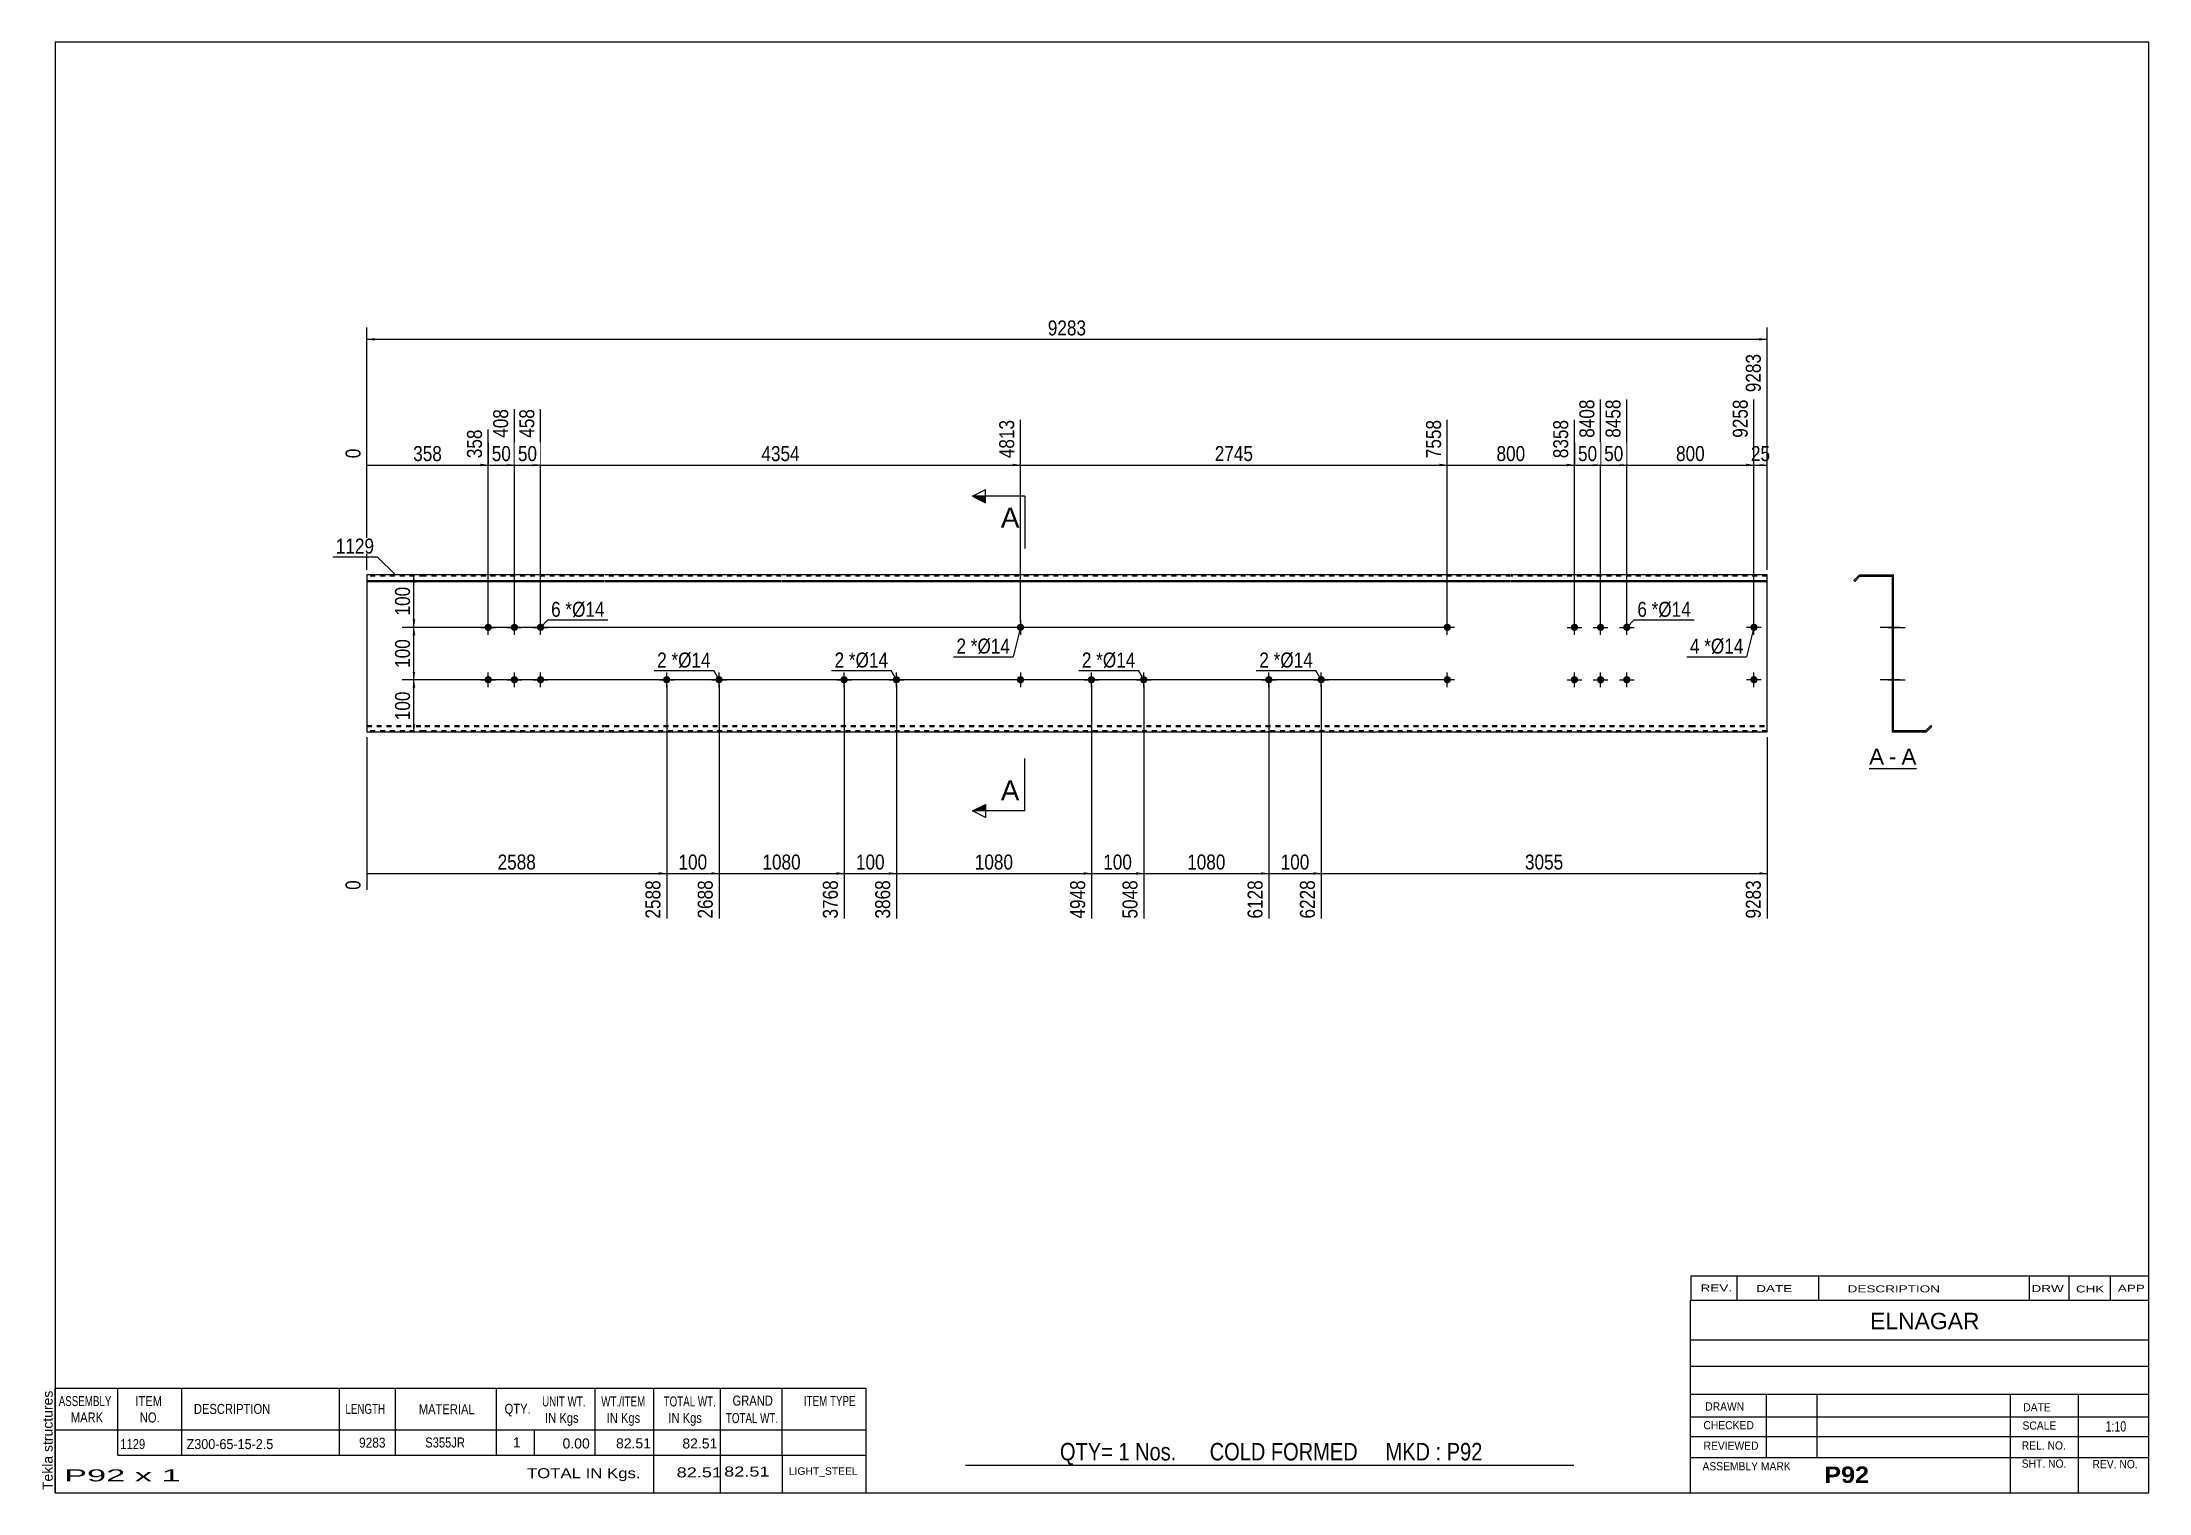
# Model space of a CAD drawing. Header units: millimetres. Extents: x -62 to 340, y -160 to 117.
import ezdxf

# ---------------------------------------------------------------- set-up
doc = ezdxf.new("R2010")
doc.units = ezdxf.units.MM
doc.linetypes.add('DXK_LINE_DOT1', pattern=[1.8814, 0.9407, -0.9407])
doc.styles.add('Arial', font='ARIAL.TTF', dxfattribs={"height": 0.2})
doc.styles.add('Arial Bold', font='ARIALBD.TTF', dxfattribs={"height": 0.2})
doc.styles.add('Arial Narrow', font='ARIALN.TTF', dxfattribs={"height": 0.2})

# ---------------------------------------------------------------- blocks, each defined once
blk = doc.blocks.new('Unknown-629083641-1706')
at = {"color": 5, "linetype": 'Continuous'}
for p, q in [((340.4765, 116.75), (-59.5235, 116.75)), ((-59.5235, 116.75), (-59.5235, -160.25)), ((340.4765, -160.25), (340.4765, 116.75)), ((-59.5235, -160.25), (340.4765, -160.25))]:
    blk.add_line(p, q, dxfattribs=at)
at = {"color": 174, "linetype": 'Continuous', "style": 'Arial'}
blk.add_text('Tekla structures', height=1.910156, rotation=90, dxfattribs=at).set_placement((-60.0235, -159.75))
blk = doc.blocks.new('Unknown-629083641-12 - 1234')
at = {"color": 7, "linetype": 'Continuous'}
blk.add_line((287.03, -21.95), (296.06, -21.95), dxfattribs=at)
at = {"color": 0, "linetype": 'Continuous'}
blk.add_wipeout([(289.87, -21.2), (289.87, -18), (287.03, -18), (287.03, -21.2)], dxfattribs=at)
blk.add_wipeout([(292.25, -21.2), (292.25, -18), (290.83, -18), (290.83, -21.2)], dxfattribs=at)
at = {"color": 96, "linetype": 'Continuous', "style": 'Arial'}
blk.add_text('A', height=3.06, dxfattribs=at).set_placement((287.03, -21.2))
at = {"color": 0, "linetype": 'Continuous'}
blk.add_wipeout([(296.06, -21.2), (296.06, -18), (293.21, -18), (293.21, -21.2)], dxfattribs=at)
at = {"color": 96, "linetype": 'Continuous', "style": 'Arial'}
for s, p in [('-', (290.83, -21.2)), ('A', (293.21, -21.2))]:
    blk.add_text(s, height=3.06, dxfattribs=at).set_placement(p)
blk = doc.blocks.new('Bolt-629083641-1223 - 1203')
at = {"linetype": 'Continuous'}
for points in [[(125.59, 5, -1), (124.19, 5, -1)], [(125.59, -5, -1), (124.19, -5, -1)]]:
    blk.add_hatch(color=3, dxfattribs=at).paths.add_polyline_path(points)
at = {"color": 3, "linetype": 'Continuous'}
for p, q in [((126.29, 5), (123.49, 5)), ((124.89, 6.4), (124.89, 3.6)), ((124.89, -3.6), (124.89, -6.4)), ((126.29, -5), (123.49, -5))]:
    blk.add_line(p, q, dxfattribs=at)
blk = doc.blocks.new('Part-629083641-1218 - 1203')
at = {"color": 2, "linetype": 'Continuous'}
for p, q in [((0, 15), (0, -15)), ((11, 15), (0, 15)), ((0, 13.94), (11, 13.94)), ((0, 13.76), (11, 13.76)), ((45.29, 15), (11.1, 15)), ((11.1, 13.94), (45.29, 13.94)), ((11.1, 13.76), (45.29, 13.76)), ((79.19, 15), (45.39, 15)), ((45.39, 13.94), (79.19, 13.94)), ((45.39, 13.76), (79.19, 13.76)), ((113.09, 15), (79.29, 15)), ((79.29, 13.94), (113.09, 13.94)), ((79.29, 13.76), (113.09, 13.76)), ((160.34, 15), (113.19, 15)), ((113.19, 13.94), (160.34, 13.94)), ((113.19, 13.76), (160.34, 13.76)), ((194.24, 15), (160.44, 15)), ((160.44, 13.94), (194.24, 13.94)), ((160.44, 13.76), (194.24, 13.76)), ((218.54, 15), (194.34, 15)), ((194.34, 13.94), (218.54, 13.94)), ((194.34, 13.76), (218.54, 13.76)), ((252.83, 15), (218.64, 15)), ((218.64, 13.94), (252.83, 13.94)), ((218.64, 13.76), (252.83, 13.76)), ((267.53, 15), (252.93, 15)), ((252.93, 13.94), (267.53, 13.94)), ((252.93, 13.76), (267.53, 13.76)), ((267.53, 13.94), (267.53, 15)), ((267.53, -15), (267.53, 13.94)), ((11, -15), (0, -15)), ((45.29, -15), (11.1, -15)), ((79.19, -15), (45.39, -15)), ((113.09, -15), (79.29, -15)), ((160.34, -15), (113.19, -15)), ((194.24, -15), (160.44, -15)), ((218.54, -15), (194.34, -15)), ((252.83, -15), (218.64, -15)), ((267.53, -15), (252.93, -15))]:
    blk.add_line(p, q, dxfattribs=at)
at = {"color": 7, "linetype": 'DXK_LINE_DOT1'}
for p, q in [((11, 14.75), (0, 14.75)), ((45.29, 14.75), (11.1, 14.75)), ((79.19, 14.75), (45.39, 14.75)), ((113.09, 14.75), (79.29, 14.75)), ((160.34, 14.75), (113.19, 14.75)), ((194.24, 14.75), (160.44, 14.75)), ((218.54, 14.75), (194.34, 14.75)), ((252.83, 14.75), (218.64, 14.75)), ((267.53, 14.75), (252.93, 14.75)), ((0, -13.76), (11, -13.76)), ((0, -13.94), (11, -13.94)), ((11, -14.75), (0, -14.75)), ((11.1, -13.76), (45.29, -13.76)), ((11.1, -13.94), (45.29, -13.94)), ((45.29, -14.75), (11.1, -14.75)), ((45.39, -13.76), (79.19, -13.76)), ((45.39, -13.94), (79.19, -13.94)), ((79.19, -14.75), (45.39, -14.75)), ((79.29, -13.76), (113.09, -13.76)), ((79.29, -13.94), (113.09, -13.94)), ((113.09, -14.75), (79.29, -14.75)), ((113.19, -13.76), (160.34, -13.76)), ((113.19, -13.94), (160.34, -13.94)), ((160.34, -14.75), (113.19, -14.75)), ((160.44, -13.76), (194.24, -13.76)), ((160.44, -13.94), (194.24, -13.94)), ((194.24, -14.75), (160.44, -14.75)), ((194.34, -13.76), (218.54, -13.76)), ((194.34, -13.94), (218.54, -13.94)), ((218.54, -14.75), (194.34, -14.75)), ((218.64, -13.76), (252.83, -13.76)), ((218.64, -13.94), (252.83, -13.94)), ((252.83, -14.75), (218.64, -14.75)), ((252.93, -13.76), (267.53, -13.76)), ((252.93, -13.94), (267.53, -13.94)), ((267.53, -14.75), (252.93, -14.75))]:
    blk.add_line(p, q, dxfattribs=at)
blk = doc.blocks.new('Bolt-629083641-1219 - 1203')
at = {"linetype": 'Continuous'}
for points in [[(22.5, 5, -1), (23.9, 5, -1)], [(27.5, 5, -1), (28.9, 5, -1)], [(32.5, 5, -1), (33.9, 5, -1)], [(22.5, -5, -1), (23.9, -5, -1)], [(27.5, -5, -1), (28.9, -5, -1)], [(32.5, -5, -1), (33.9, -5, -1)]]:
    blk.add_hatch(color=3, dxfattribs=at).paths.add_polyline_path(points)
at = {"color": 3, "linetype": 'Continuous'}
for p, q in [((21.8, 5), (24.6, 5)), ((23.2, 3.6), (23.2, 6.4)), ((26.8, 5), (29.6, 5)), ((28.2, 3.6), (28.2, 6.4)), ((31.8, 5), (34.6, 5)), ((33.2, 3.6), (33.2, 6.4)), ((23.2, -6.4), (23.2, -3.6)), ((28.2, -6.4), (28.2, -3.6)), ((33.2, -6.4), (33.2, -3.6)), ((21.8, -5), (24.6, -5)), ((26.8, -5), (29.6, -5)), ((31.8, -5), (34.6, -5))]:
    blk.add_line(p, q, dxfattribs=at)
blk = doc.blocks.new('Bolt-629083641-1220 - 1203')
at = {"linetype": 'Continuous'}
for points in [[(205.74, -5, -1), (207.14, -5, -1)], [(264.33, -5, -1), (265.73, -5, -1)]]:
    blk.add_hatch(color=3, dxfattribs=at).paths.add_polyline_path(points)
at = {"color": 3, "linetype": 'Continuous'}
for p, q in [((206.44, -6.4), (206.44, -3.6)), ((265.03, -6.4), (265.03, -3.6)), ((207.84, -5), (205.04, -5)), ((266.43, -5), (263.63, -5))]:
    blk.add_line(p, q, dxfattribs=at)
blk = doc.blocks.new('Bolt-629083641-1221 - 1203')
at = {"linetype": 'Continuous'}
for points in [[(205.74, 5, -1), (207.14, 5, -1)], [(264.33, 5, -1), (265.73, 5, -1)]]:
    blk.add_hatch(color=3, dxfattribs=at).paths.add_polyline_path(points)
at = {"color": 3, "linetype": 'Continuous'}
for p, q in [((207.84, 5), (205.04, 5)), ((206.44, 3.6), (206.44, 6.4)), ((266.43, 5), (263.63, 5)), ((265.03, 3.6), (265.03, 6.4))]:
    blk.add_line(p, q, dxfattribs=at)
blk = doc.blocks.new('Bolt-629083641-1222 - 1203')
at = {"linetype": 'Continuous'}
for points in [[(230.03, 5, -1), (231.43, 5, -1)], [(235.03, 5, -1), (236.43, 5, -1)], [(240.03, 5, -1), (241.43, 5, -1)], [(230.03, -5, -1), (231.43, -5, -1)], [(235.03, -5, -1), (236.43, -5, -1)], [(240.03, -5, -1), (241.43, -5, -1)]]:
    blk.add_hatch(color=3, dxfattribs=at).paths.add_polyline_path(points)
at = {"color": 3, "linetype": 'Continuous'}
for p, q in [((229.33, 5), (232.13, 5)), ((230.73, 3.6), (230.73, 6.4)), ((234.33, 5), (237.13, 5)), ((235.73, 3.6), (235.73, 6.4)), ((239.33, 5), (242.13, 5)), ((240.73, 3.6), (240.73, 6.4)), ((230.73, -6.4), (230.73, -3.6)), ((235.73, -6.4), (235.73, -3.6)), ((240.73, -6.4), (240.73, -3.6)), ((229.33, -5), (232.13, -5)), ((234.33, -5), (237.13, -5)), ((239.33, -5), (242.13, -5))]:
    blk.add_line(p, q, dxfattribs=at)
blk = doc.blocks.new('Bolt-629083641-1224 - 1203')
at = {"linetype": 'Continuous'}
for points in [[(57.29, -4.3, -1), (57.29, -5.7, -1)], [(67.29, -4.3, -1), (67.29, -5.7, -1)]]:
    blk.add_hatch(color=3, dxfattribs=at).paths.add_polyline_path(points)
at = {"color": 3, "linetype": 'Continuous'}
for p, q in [((57.29, -6.4), (57.29, -3.6)), ((67.29, -6.4), (67.29, -3.6)), ((55.89, -5), (58.69, -5)), ((65.89, -5), (68.69, -5))]:
    blk.add_line(p, q, dxfattribs=at)
blk = doc.blocks.new('Bolt-629083641-1225 - 1203')
at = {"linetype": 'Continuous'}
for points in [[(91.19, -4.3, -1), (91.19, -5.7, -1)], [(101.19, -4.3, -1), (101.19, -5.7, -1)]]:
    blk.add_hatch(color=3, dxfattribs=at).paths.add_polyline_path(points)
at = {"color": 3, "linetype": 'Continuous'}
for p, q in [((91.19, -6.4), (91.19, -3.6)), ((101.19, -6.4), (101.19, -3.6)), ((89.79, -5), (92.59, -5)), ((99.79, -5), (102.59, -5))]:
    blk.add_line(p, q, dxfattribs=at)
blk = doc.blocks.new('Bolt-629083641-1226 - 1203')
at = {"linetype": 'Continuous'}
for points in [[(138.44, -4.3, -1), (138.44, -5.7, -1)], [(148.44, -4.3, -1), (148.44, -5.7, -1)]]:
    blk.add_hatch(color=3, dxfattribs=at).paths.add_polyline_path(points)
at = {"color": 3, "linetype": 'Continuous'}
for p, q in [((138.44, -6.4), (138.44, -3.6)), ((148.44, -6.4), (148.44, -3.6)), ((137.04, -5), (139.84, -5)), ((147.04, -5), (149.84, -5))]:
    blk.add_line(p, q, dxfattribs=at)
blk = doc.blocks.new('Bolt-629083641-1227 - 1203')
at = {"linetype": 'Continuous'}
for points in [[(172.34, -4.3, -1), (172.34, -5.7, -1)], [(182.34, -4.3, -1), (182.34, -5.7, -1)]]:
    blk.add_hatch(color=3, dxfattribs=at).paths.add_polyline_path(points)
at = {"color": 3, "linetype": 'Continuous'}
for p, q in [((172.34, -6.4), (172.34, -3.6)), ((182.34, -6.4), (182.34, -3.6)), ((170.94, -5), (173.74, -5)), ((180.94, -5), (183.74, -5))]:
    blk.add_line(p, q, dxfattribs=at)
blk = doc.blocks.new('Bolt-629083641-1240 - 1234')
at = {"linetype": 'Continuous'}
for points in [[(291.42, 5.7), (291.42, 4.3), (291.67, 4.3), (291.67, 5.7)], [(291.42, 5.7), (291.42, 4.3), (291.67, 4.3), (291.67, 5.7)], [(291.42, 5.7), (291.42, 4.3), (291.67, 4.3), (291.67, 5.7)], [(291.42, -4.3), (291.42, -5.7), (291.67, -5.7), (291.67, -4.3)], [(291.42, -4.3), (291.42, -5.7), (291.67, -5.7), (291.67, -4.3)], [(291.42, -4.3), (291.42, -5.7), (291.67, -5.7), (291.67, -4.3)]]:
    blk.add_hatch(color=3, dxfattribs=at).paths.add_polyline_path(points)
at = {"color": 3, "linetype": 'Continuous'}
for p, q in [((292.97, 5), (289.17, 5)), ((292.97, 5), (289.17, 5)), ((292.97, 5), (289.17, 5)), ((291.67, 5.7), (291.42, 5.7)), ((291.67, 5.7), (291.42, 5.7)), ((291.67, 5.7), (291.42, 5.7)), ((291.67, 4.3), (291.42, 4.3)), ((291.67, 4.3), (291.42, 4.3)), ((291.67, 4.3), (291.42, 4.3)), ((292.97, -5), (289.17, -5)), ((292.97, -5), (289.17, -5)), ((292.97, -5), (289.17, -5)), ((291.67, -4.3), (291.42, -4.3)), ((291.67, -4.3), (291.42, -4.3)), ((291.67, -4.3), (291.42, -4.3)), ((291.67, -5.7), (291.42, -5.7)), ((291.67, -5.7), (291.42, -5.7)), ((291.67, -5.7), (291.42, -5.7))]:
    blk.add_line(p, q, dxfattribs=at)
blk = doc.blocks.new('Part-629083641-1236 - 1234')
at = {"color": 2, "linetype": 'Continuous'}
for p, q in [((285.17, 15), (284.11, 13.94)), ((284.11, 13.94), (284.28, 13.76)), ((284.28, 13.76), (285.27, 14.75)), ((285.17, 15), (291.67, 15)), ((285.27, 14.75), (291.42, 14.75)), ((291.42, 14.75), (291.42, -15)), ((291.67, -14.75), (291.67, 15)), ((297.92, -15), (291.42, -15)), ((297.81, -14.75), (291.67, -14.75)), ((298.8, -13.76), (297.81, -14.75)), ((297.92, -15), (298.98, -13.94)), ((298.98, -13.94), (298.8, -13.76))]:
    blk.add_line(p, q, dxfattribs=at)
blk = doc.blocks.new('Bolt-629083641-1237 - 1234')
at = {"linetype": 'Continuous'}
for points in [[(291.42, 5.7), (291.42, 4.3), (291.67, 4.3), (291.67, 5.7)], [(291.42, 5.7), (291.42, 4.3), (291.67, 4.3), (291.67, 5.7)], [(291.42, 5.7), (291.42, 4.3), (291.67, 4.3), (291.67, 5.7)], [(291.42, -4.3), (291.42, -5.7), (291.67, -5.7), (291.67, -4.3)], [(291.42, -4.3), (291.42, -5.7), (291.67, -5.7), (291.67, -4.3)], [(291.42, -4.3), (291.42, -5.7), (291.67, -5.7), (291.67, -4.3)]]:
    blk.add_hatch(color=3, dxfattribs=at).paths.add_polyline_path(points)
at = {"color": 3, "linetype": 'Continuous'}
for p, q in [((292.97, 5), (289.17, 5)), ((292.97, 5), (289.17, 5)), ((292.97, 5), (289.17, 5)), ((291.67, 5.7), (291.42, 5.7)), ((291.67, 5.7), (291.42, 5.7)), ((291.67, 5.7), (291.42, 5.7)), ((291.67, 4.3), (291.42, 4.3)), ((291.67, 4.3), (291.42, 4.3)), ((291.67, 4.3), (291.42, 4.3)), ((292.97, -5), (289.17, -5)), ((292.97, -5), (289.17, -5)), ((292.97, -5), (289.17, -5)), ((291.67, -4.3), (291.42, -4.3)), ((291.67, -4.3), (291.42, -4.3)), ((291.67, -4.3), (291.42, -4.3)), ((291.67, -5.7), (291.42, -5.7)), ((291.67, -5.7), (291.42, -5.7)), ((291.67, -5.7), (291.42, -5.7))]:
    blk.add_line(p, q, dxfattribs=at)
blk = doc.blocks.new('Bolt-629083641-1238 - 1234')
at = {"linetype": 'Continuous'}
blk.add_hatch(color=3, dxfattribs=at).paths.add_polyline_path([(291.42, -4.3), (291.42, -5.7), (291.67, -5.7), (291.67, -4.3)])
blk.add_hatch(color=3, dxfattribs=at).paths.add_polyline_path([(291.42, -4.3), (291.42, -5.7), (291.67, -5.7), (291.67, -4.3)])
at = {"color": 3, "linetype": 'Continuous'}
for p, q in [((290.62, -5), (293.92, -5)), ((290.62, -5), (293.92, -5)), ((291.42, -4.3), (291.67, -4.3)), ((291.42, -4.3), (291.67, -4.3)), ((291.42, -5.7), (291.67, -5.7)), ((291.42, -5.7), (291.67, -5.7))]:
    blk.add_line(p, q, dxfattribs=at)
blk = doc.blocks.new('Bolt-629083641-1239 - 1234')
at = {"linetype": 'Continuous'}
blk.add_hatch(color=3, dxfattribs=at).paths.add_polyline_path([(291.42, 5.7), (291.42, 4.3), (291.67, 4.3), (291.67, 5.7)])
blk.add_hatch(color=3, dxfattribs=at).paths.add_polyline_path([(291.42, 5.7), (291.42, 4.3), (291.67, 4.3), (291.67, 5.7)])
at = {"color": 3, "linetype": 'Continuous'}
for p, q in [((290.62, 5), (293.92, 5)), ((290.62, 5), (293.92, 5)), ((291.42, 5.7), (291.67, 5.7)), ((291.42, 5.7), (291.67, 5.7)), ((291.42, 4.3), (291.67, 4.3)), ((291.42, 4.3), (291.67, 4.3))]:
    blk.add_line(p, q, dxfattribs=at)
blk = doc.blocks.new('Bolt-629083641-1241 - 1234')
at = {"linetype": 'Continuous'}
for points in [[(291.67, 4.3), (291.67, 5.7), (291.42, 5.7), (291.42, 4.3)], [(291.67, -5.7), (291.67, -4.3), (291.42, -4.3), (291.42, -5.7)]]:
    blk.add_hatch(color=3, dxfattribs=at).paths.add_polyline_path(points)
at = {"color": 3, "linetype": 'Continuous'}
for p, q in [((291.67, 5), (289.42, 5)), ((291.67, 5.7), (291.42, 5.7)), ((291.67, 4.3), (291.42, 4.3)), ((291.67, -5), (289.42, -5)), ((291.67, -4.3), (291.42, -4.3)), ((291.67, -5.7), (291.42, -5.7))]:
    blk.add_line(p, q, dxfattribs=at)
blk = doc.blocks.new('Bolt-629083641-1242 - 1234')
at = {"linetype": 'Continuous'}
blk.add_hatch(color=3, dxfattribs=at).paths.add_polyline_path([(291.67, -5.7), (291.67, -4.3), (291.42, -4.3), (291.42, -5.7)])
blk.add_hatch(color=3, dxfattribs=at).paths.add_polyline_path([(291.67, -5.7), (291.67, -4.3), (291.42, -4.3), (291.42, -5.7)])
at = {"color": 3, "linetype": 'Continuous'}
for p, q in [((290.67, -5), (293.42, -5)), ((290.67, -5), (293.42, -5)), ((291.42, -4.3), (291.67, -4.3)), ((291.42, -4.3), (291.67, -4.3)), ((291.42, -5.7), (291.67, -5.7)), ((291.42, -5.7), (291.67, -5.7))]:
    blk.add_line(p, q, dxfattribs=at)
blk = doc.blocks.new('Bolt-629083641-1243 - 1234')
at = {"linetype": 'Continuous'}
blk.add_hatch(color=3, dxfattribs=at).paths.add_polyline_path([(291.67, -5.7), (291.67, -4.3), (291.42, -4.3), (291.42, -5.7)])
blk.add_hatch(color=3, dxfattribs=at).paths.add_polyline_path([(291.67, -5.7), (291.67, -4.3), (291.42, -4.3), (291.42, -5.7)])
at = {"color": 3, "linetype": 'Continuous'}
for p, q in [((290.67, -5), (293.42, -5)), ((290.67, -5), (293.42, -5)), ((291.42, -4.3), (291.67, -4.3)), ((291.42, -4.3), (291.67, -4.3)), ((291.42, -5.7), (291.67, -5.7)), ((291.42, -5.7), (291.67, -5.7))]:
    blk.add_line(p, q, dxfattribs=at)
blk = doc.blocks.new('Bolt-629083641-1244 - 1234')
at = {"linetype": 'Continuous'}
blk.add_hatch(color=3, dxfattribs=at).paths.add_polyline_path([(291.67, -5.7), (291.67, -4.3), (291.42, -4.3), (291.42, -5.7)])
blk.add_hatch(color=3, dxfattribs=at).paths.add_polyline_path([(291.67, -5.7), (291.67, -4.3), (291.42, -4.3), (291.42, -5.7)])
at = {"color": 3, "linetype": 'Continuous'}
for p, q in [((290.67, -5), (293.42, -5)), ((290.67, -5), (293.42, -5)), ((291.42, -4.3), (291.67, -4.3)), ((291.42, -4.3), (291.67, -4.3)), ((291.42, -5.7), (291.67, -5.7)), ((291.42, -5.7), (291.67, -5.7))]:
    blk.add_line(p, q, dxfattribs=at)
blk = doc.blocks.new('Bolt-629083641-1245 - 1234')
at = {"linetype": 'Continuous'}
blk.add_hatch(color=3, dxfattribs=at).paths.add_polyline_path([(291.67, -5.7), (291.67, -4.3), (291.42, -4.3), (291.42, -5.7)])
blk.add_hatch(color=3, dxfattribs=at).paths.add_polyline_path([(291.67, -5.7), (291.67, -4.3), (291.42, -4.3), (291.42, -5.7)])
at = {"color": 3, "linetype": 'Continuous'}
for p, q in [((290.67, -5), (293.42, -5)), ((290.67, -5), (293.42, -5)), ((291.42, -4.3), (291.67, -4.3)), ((291.42, -4.3), (291.67, -4.3)), ((291.42, -5.7), (291.67, -5.7)), ((291.42, -5.7), (291.67, -5.7))]:
    blk.add_line(p, q, dxfattribs=at)
blk = doc.blocks.new('StraightDimension-629083641-1342 - 1203')
at = {"linetype": 'Continuous'}
for points in [[(8.75, 13.5), (9, 15), (9.25, 13.5)], [(9.25, 6.5), (9, 5), (8.75, 6.5)]]:
    blk.add_hatch(color=7, dxfattribs=at).paths.add_polyline_path(points)
at = {"color": 7, "linetype": 'Continuous'}
for p, q in [((22.2, 15), (6.75, 15)), ((9, 5), (9, 15)), ((205.44, 5), (6.75, 5))]:
    blk.add_line(p, q, dxfattribs=at)
at = {"color": 0}
blk.add_wipeout([(8.85, 13.34), (4.65, 13.34), (4.65, 6.66), (8.85, 6.66)], dxfattribs=at)
at = {"color": 3, "style": 'Arial Narrow'}
blk.add_text('100', height=2.863, rotation=90.0002, dxfattribs=at).set_placement((8.25, 7.26))
blk = doc.blocks.new('StraightDimension-629083641-1344 - 1203')
at = {"linetype": 'Continuous'}
for points in [[(8.75, -6.5), (9, -5), (9.25, -6.5)], [(9.25, -13.5), (9, -15), (8.75, -13.5)]]:
    blk.add_hatch(color=7, dxfattribs=at).paths.add_polyline_path(points)
at = {"color": 7, "linetype": 'Continuous'}
for p, q in [((205.44, -5), (6.75, -5)), ((9, -15), (9, -5)), ((22.2, -15), (6.75, -15))]:
    blk.add_line(p, q, dxfattribs=at)
at = {"color": 0}
blk.add_wipeout([(8.85, -6.66), (4.65, -6.66), (4.65, -13.34), (8.85, -13.34)], dxfattribs=at)
at = {"color": 3, "style": 'Arial Narrow'}
blk.add_text('100', height=2.863, rotation=90.0002, dxfattribs=at).set_placement((8.25, -12.74))
blk = doc.blocks.new('StraightDimension-629083641-1309 - 1203')
at = {"linetype": 'Continuous'}
blk.add_hatch(color=7, dxfattribs=at).paths.add_polyline_path([(146.94, -41.75), (148.44, -42), (146.94, -42.25)])
at = {"color": 7, "linetype": 'Continuous'}
for p, q in [((138.44, -6), (138.44, -50.61)), ((148.44, -6), (148.44, -50.61)), ((138.44, -42), (148.44, -42))]:
    blk.add_line(p, q, dxfattribs=at)
at = {"color": 0}
blk.add_wipeout([(146.79, -41.85), (146.79, -37.65), (140.1, -37.65), (140.1, -41.85)], dxfattribs=at)
at = {"color": 0, "linetype": 'Continuous'}
blk.add_wipeout([(147.84, -42.7), (143.64, -42.7), (143.64, -51.21), (147.84, -51.21)], dxfattribs=at)
at = {"color": 3, "style": 'Arial Narrow'}
blk.add_text('100', height=2.863, dxfattribs=at).set_placement((140.7, -41.25))
at = {"color": 3, "linetype": 'Continuous', "style": 'Arial Narrow'}
blk.add_text('5048', height=2.863, rotation=90.0002, dxfattribs=at).set_placement((147.24, -50.61))
blk = doc.blocks.new('StraightDimension-629083641-1269 - 1203')
at = {"linetype": 'Continuous'}
blk.add_hatch(color=7, dxfattribs=at).paths.add_polyline_path([(26.7, 36.25), (28.2, 36), (26.7, 35.75)])
at = {"color": 7, "linetype": 'Continuous'}
for p, q in [((28.2, 6), (28.2, 46.68)), ((23.2, 6), (23.2, 42.78)), ((23.2, 36), (28.2, 36))]:
    blk.add_line(p, q, dxfattribs=at)
at = {"color": 0}
blk.add_wipeout([(28.13, 36.15), (28.13, 40.35), (23.27, 40.35), (23.27, 36.15)], dxfattribs=at)
at = {"color": 0, "linetype": 'Continuous'}
blk.add_wipeout([(27.6, 47.28), (23.4, 47.28), (23.4, 40.6), (27.6, 40.6)], dxfattribs=at)
at = {"color": 3, "linetype": 'Continuous', "style": 'Arial Narrow'}
blk.add_text('408', height=2.863, rotation=90.0002, dxfattribs=at).set_placement((27, 41.2))
at = {"color": 3, "style": 'Arial Narrow'}
blk.add_text('50', height=2.863, dxfattribs=at).set_placement((23.87, 36.75))
blk = doc.blocks.new('StraightDimension-629083641-1261 - 1203')
at = {"linetype": 'Continuous'}
blk.add_hatch(color=7, dxfattribs=at).paths.add_polyline_path([(266.03, 36.25), (267.53, 36), (266.03, 35.75)])
at = {"color": 7, "linetype": 'Continuous'}
for p, q in [((267.53, 16), (267.53, 57.21)), ((265.03, 6), (265.03, 48.51)), ((265.03, 36), (267.53, 36))]:
    blk.add_line(p, q, dxfattribs=at)
at = {"color": 0, "linetype": 'Continuous'}
blk.add_wipeout([(266.93, 57.81), (262.73, 57.81), (262.73, 49.3), (266.93, 49.3)], dxfattribs=at)
at = {"color": 0}
blk.add_wipeout([(268.71, 36.15), (268.71, 40.35), (263.85, 40.35), (263.85, 36.15)], dxfattribs=at)
at = {"color": 3, "linetype": 'Continuous', "style": 'Arial Narrow'}
blk.add_text('9283', height=2.863, rotation=90.0002, dxfattribs=at).set_placement((266.33, 49.9))
at = {"color": 3, "style": 'Arial Narrow'}
blk.add_text('25', height=2.863, dxfattribs=at).set_placement((264.45, 36.75))
blk = doc.blocks.new('StraightDimension-629083641-1262 - 1203')
at = {"linetype": 'Continuous'}
blk.add_hatch(color=7, dxfattribs=at).paths.add_polyline_path([(263.53, 36.25), (265.03, 36), (263.53, 35.75)])
at = {"color": 7, "linetype": 'Continuous'}
for p, q in [((240.73, 6), (240.73, 48.51)), ((265.03, 6), (265.03, 48.51)), ((240.73, 36), (265.03, 36))]:
    blk.add_line(p, q, dxfattribs=at)
at = {"color": 0, "linetype": 'Continuous'}
blk.add_wipeout([(264.43, 49.11), (260.23, 49.11), (260.23, 40.6), (264.43, 40.6)], dxfattribs=at)
at = {"color": 0}
blk.add_wipeout([(256.22, 36.15), (256.22, 40.35), (249.54, 40.35), (249.54, 36.15)], dxfattribs=at)
at = {"color": 3, "linetype": 'Continuous', "style": 'Arial Narrow'}
blk.add_text('9258', height=2.863, rotation=90.0002, dxfattribs=at).set_placement((263.83, 41.2))
at = {"color": 3, "style": 'Arial Narrow'}
blk.add_text('800', height=2.863, dxfattribs=at).set_placement((250.14, 36.75))
blk = doc.blocks.new('StraightDimension-629083641-1312 - 1203')
at = {"linetype": 'Continuous'}
blk.add_hatch(color=7, dxfattribs=at).paths.add_polyline_path([(89.69, -41.75), (91.19, -42), (89.69, -42.25)])
at = {"color": 7, "linetype": 'Continuous'}
for p, q in [((67.29, -6), (67.29, -50.61)), ((91.19, -6), (91.19, -50.61)), ((67.29, -42), (91.19, -42))]:
    blk.add_line(p, q, dxfattribs=at)
at = {"color": 0}
blk.add_wipeout([(83.5, -41.85), (83.5, -37.65), (74.99, -37.65), (74.99, -41.85)], dxfattribs=at)
at = {"color": 0, "linetype": 'Continuous'}
blk.add_wipeout([(90.59, -42.7), (86.39, -42.7), (86.39, -51.21), (90.59, -51.21)], dxfattribs=at)
at = {"color": 3, "style": 'Arial Narrow'}
blk.add_text('1080', height=2.863, dxfattribs=at).set_placement((75.59, -41.25))
at = {"color": 3, "linetype": 'Continuous', "style": 'Arial Narrow'}
blk.add_text('3768', height=2.863, rotation=90.0002, dxfattribs=at).set_placement((89.99, -50.61))
blk = doc.blocks.new('StraightDimension-629083641-1263 - 1203')
at = {"linetype": 'Continuous'}
blk.add_hatch(color=7, dxfattribs=at).paths.add_polyline_path([(239.23, 36.25), (240.73, 36), (239.23, 35.75)])
at = {"color": 7, "linetype": 'Continuous'}
for p, q in [((235.73, 6), (235.73, 48.51)), ((240.73, 6), (240.73, 48.51)), ((235.73, 36), (240.73, 36))]:
    blk.add_line(p, q, dxfattribs=at)
at = {"color": 0}
blk.add_wipeout([(240.66, 36.15), (240.66, 40.35), (235.81, 40.35), (235.81, 36.15)], dxfattribs=at)
at = {"color": 0, "linetype": 'Continuous'}
blk.add_wipeout([(240.13, 49.11), (235.93, 49.11), (235.93, 40.6), (240.13, 40.6)], dxfattribs=at)
at = {"color": 3, "linetype": 'Continuous', "style": 'Arial Narrow'}
blk.add_text('8458', height=2.863, rotation=90.0002, dxfattribs=at).set_placement((239.53, 41.2))
at = {"color": 3, "style": 'Arial Narrow'}
blk.add_text('50', height=2.863, dxfattribs=at).set_placement((236.41, 36.75))
blk = doc.blocks.new('StraightDimension-629083641-1343 - 1203')
at = {"linetype": 'Continuous'}
for points in [[(8.75, 3.5), (9, 5), (9.25, 3.5)], [(9.25, -3.5), (9, -5), (8.75, -3.5)]]:
    blk.add_hatch(color=7, dxfattribs=at).paths.add_polyline_path(points)
at = {"color": 7, "linetype": 'Continuous'}
for p, q in [((205.44, 5), (6.75, 5)), ((9, -5), (9, 5)), ((205.44, -5), (6.75, -5))]:
    blk.add_line(p, q, dxfattribs=at)
at = {"color": 0}
blk.add_wipeout([(8.85, 3.34), (4.65, 3.34), (4.65, -3.34), (8.85, -3.34)], dxfattribs=at)
at = {"color": 3, "style": 'Arial Narrow'}
blk.add_text('100', height=2.863, rotation=90.0002, dxfattribs=at).set_placement((8.25, -2.74))
blk = doc.blocks.new('StraightDimension-629083641-1264 - 1203')
at = {"linetype": 'Continuous'}
blk.add_hatch(color=7, dxfattribs=at).paths.add_polyline_path([(234.23, 36.25), (235.73, 36), (234.23, 35.75)])
at = {"color": 7, "linetype": 'Continuous'}
for p, q in [((235.73, 6), (235.73, 48.51)), ((230.73, 6), (230.73, 44.61)), ((230.73, 36), (235.73, 36))]:
    blk.add_line(p, q, dxfattribs=at)
at = {"color": 0}
blk.add_wipeout([(235.66, 36.15), (235.66, 40.35), (230.81, 40.35), (230.81, 36.15)], dxfattribs=at)
at = {"color": 0, "linetype": 'Continuous'}
blk.add_wipeout([(235.13, 49.11), (230.93, 49.11), (230.93, 40.6), (235.13, 40.6)], dxfattribs=at)
at = {"color": 3, "linetype": 'Continuous', "style": 'Arial Narrow'}
blk.add_text('8408', height=2.863, rotation=90.0002, dxfattribs=at).set_placement((234.53, 41.2))
at = {"color": 3, "style": 'Arial Narrow'}
blk.add_text('50', height=2.863, dxfattribs=at).set_placement((231.41, 36.75))
blk = doc.blocks.new('StraightDimension-629083641-1265 - 1203')
at = {"linetype": 'Continuous'}
blk.add_hatch(color=7, dxfattribs=at).paths.add_polyline_path([(229.23, 36.25), (230.73, 36), (229.23, 35.75)])
at = {"color": 7, "linetype": 'Continuous'}
for p, q in [((206.44, 6), (206.44, 44.61)), ((230.73, 6), (230.73, 44.61)), ((206.44, 36), (230.73, 36))]:
    blk.add_line(p, q, dxfattribs=at)
at = {"color": 0, "linetype": 'Continuous'}
blk.add_wipeout([(230.13, 45.21), (225.93, 45.21), (225.93, 36.7), (230.13, 36.7)], dxfattribs=at)
at = {"color": 0}
blk.add_wipeout([(221.93, 36.15), (221.93, 40.35), (215.24, 40.35), (215.24, 36.15)], dxfattribs=at)
at = {"color": 3, "linetype": 'Continuous', "style": 'Arial Narrow'}
blk.add_text('8358', height=2.863, rotation=90.0002, dxfattribs=at).set_placement((229.53, 37.3))
at = {"color": 3, "style": 'Arial Narrow'}
blk.add_text('800', height=2.863, dxfattribs=at).set_placement((215.84, 36.75))
blk = doc.blocks.new('StraightDimension-629083641-1266 - 1203')
at = {"linetype": 'Continuous'}
blk.add_hatch(color=7, dxfattribs=at).paths.add_polyline_path([(204.94, 36.25), (206.44, 36), (204.94, 35.75)])
at = {"color": 7, "linetype": 'Continuous'}
for p, q in [((124.89, 6), (124.89, 44.61)), ((206.44, 6), (206.44, 44.61)), ((124.89, 36), (206.44, 36))]:
    blk.add_line(p, q, dxfattribs=at)
at = {"color": 0, "linetype": 'Continuous'}
blk.add_wipeout([(205.84, 45.21), (201.64, 45.21), (201.64, 36.7), (205.84, 36.7)], dxfattribs=at)
at = {"color": 0}
blk.add_wipeout([(169.92, 36.15), (169.92, 40.35), (161.41, 40.35), (161.41, 36.15)], dxfattribs=at)
at = {"color": 3, "linetype": 'Continuous', "style": 'Arial Narrow'}
blk.add_text('7558', height=2.863, rotation=90.0002, dxfattribs=at).set_placement((205.24, 37.3))
at = {"color": 3, "style": 'Arial Narrow'}
blk.add_text('2745', height=2.863, dxfattribs=at).set_placement((162.01, 36.75))
blk = doc.blocks.new('StraightDimension-629083641-1267 - 1203')
at = {"linetype": 'Continuous'}
blk.add_hatch(color=7, dxfattribs=at).paths.add_polyline_path([(123.39, 36.25), (124.89, 36), (123.39, 35.75)])
at = {"color": 7, "linetype": 'Continuous'}
for p, q in [((33.2, 6), (33.2, 46.68)), ((124.89, 6), (124.89, 44.61)), ((33.2, 36), (124.89, 36))]:
    blk.add_line(p, q, dxfattribs=at)
at = {"color": 0, "linetype": 'Continuous'}
blk.add_wipeout([(124.29, 45.21), (120.09, 45.21), (120.09, 36.7), (124.29, 36.7)], dxfattribs=at)
at = {"color": 0}
blk.add_wipeout([(83.3, 36.15), (83.3, 40.35), (74.79, 40.35), (74.79, 36.15)], dxfattribs=at)
at = {"color": 3, "linetype": 'Continuous', "style": 'Arial Narrow'}
blk.add_text('4813', height=2.863, rotation=90.0002, dxfattribs=at).set_placement((123.69, 37.3))
at = {"color": 3, "style": 'Arial Narrow'}
blk.add_text('4354', height=2.863, dxfattribs=at).set_placement((75.39, 36.75))
blk = doc.blocks.new('StraightDimension-629083641-1268 - 1203')
at = {"linetype": 'Continuous'}
blk.add_hatch(color=7, dxfattribs=at).paths.add_polyline_path([(31.7, 36.25), (33.2, 36), (31.7, 35.75)])
at = {"color": 7, "linetype": 'Continuous'}
for p, q in [((28.2, 6), (28.2, 46.68)), ((33.2, 6), (33.2, 46.68)), ((28.2, 36), (33.2, 36))]:
    blk.add_line(p, q, dxfattribs=at)
at = {"color": 0}
blk.add_wipeout([(33.13, 36.15), (33.13, 40.35), (28.27, 40.35), (28.27, 36.15)], dxfattribs=at)
at = {"color": 0, "linetype": 'Continuous'}
blk.add_wipeout([(32.6, 47.28), (28.4, 47.28), (28.4, 40.6), (32.6, 40.6)], dxfattribs=at)
at = {"color": 3, "linetype": 'Continuous', "style": 'Arial Narrow'}
blk.add_text('458', height=2.863, rotation=90.0002, dxfattribs=at).set_placement((32, 41.2))
at = {"color": 3, "style": 'Arial Narrow'}
blk.add_text('50', height=2.863, dxfattribs=at).set_placement((28.87, 36.75))
blk = doc.blocks.new('StraightDimension-629083641-1270 - 1203')
at = {"linetype": 'Continuous'}
blk.add_hatch(color=7, dxfattribs=at).paths.add_polyline_path([(21.7, 36.25), (23.2, 36), (21.7, 35.75)])
at = {"color": 7, "linetype": 'Continuous'}
for p, q in [((23.2, 6), (23.2, 42.78)), ((0, 16), (0, 39.13)), ((0, 36), (23.2, 36))]:
    blk.add_line(p, q, dxfattribs=at)
at = {"color": 0}
blk.add_wipeout([(14.94, 36.15), (14.94, 40.35), (8.26, 40.35), (8.26, 36.15)], dxfattribs=at)
at = {"color": 0, "linetype": 'Continuous'}
for points in [[(22.6, 43.38), (18.4, 43.38), (18.4, 36.7), (22.6, 36.7)], [(-0.6, 39.73), (-4.8, 39.73), (-4.8, 36.7), (-0.6, 36.7)]]:
    blk.add_wipeout(points, dxfattribs=at)
at = {"color": 3, "linetype": 'Continuous', "style": 'Arial Narrow'}
for s, height, p in [('358', 2.863, (22, 37.3)), ('0', 2.86, (-1.2, 37.3))]:
    blk.add_text(s, height=height, rotation=90.0002, dxfattribs=at).set_placement(p)
at = {"color": 3, "style": 'Arial Narrow'}
blk.add_text('358', height=2.863, dxfattribs=at).set_placement((8.86, 36.75))
blk = doc.blocks.new('StraightDimension-629083641-1370 - 1203')
at = {"linetype": 'Continuous'}
for points in [[(1.5, 59.75), (0, 60), (1.5, 60.25)], [(266.03, 60.25), (267.53, 60), (266.03, 59.75)]]:
    blk.add_hatch(color=7, dxfattribs=at).paths.add_polyline_path(points)
at = {"color": 7, "linetype": 'Continuous'}
for p, q in [((0, 16), (0, 62.25)), ((267.53, 16), (267.53, 62.25)), ((0, 60), (267.53, 60))]:
    blk.add_line(p, q, dxfattribs=at)
at = {"color": 0}
blk.add_wipeout([(138.02, 60.15), (138.02, 64.35), (129.51, 64.35), (129.51, 60.15)], dxfattribs=at)
at = {"color": 3, "style": 'Arial Narrow'}
blk.add_text('9283', height=2.863, dxfattribs=at).set_placement((130.11, 60.75))
blk = doc.blocks.new('StraightDimension-629083641-1306 - 1203')
at = {"linetype": 'Continuous'}
blk.add_hatch(color=7, dxfattribs=at).paths.add_polyline_path([(266.03, -41.75), (267.53, -42), (266.03, -42.25)])
at = {"color": 7, "linetype": 'Continuous'}
for p, q in [((182.34, -6), (182.34, -50.61)), ((267.53, -16), (267.53, -50.61)), ((182.34, -42), (267.53, -42))]:
    blk.add_line(p, q, dxfattribs=at)
at = {"color": 0}
blk.add_wipeout([(229.19, -41.85), (229.19, -37.65), (220.68, -37.65), (220.68, -41.85)], dxfattribs=at)
at = {"color": 0, "linetype": 'Continuous'}
blk.add_wipeout([(266.93, -42.7), (262.73, -42.7), (262.73, -51.21), (266.93, -51.21)], dxfattribs=at)
at = {"color": 3, "style": 'Arial Narrow'}
blk.add_text('3055', height=2.863, dxfattribs=at).set_placement((221.28, -41.25))
at = {"color": 3, "linetype": 'Continuous', "style": 'Arial Narrow'}
blk.add_text('9283', height=2.863, rotation=90.0002, dxfattribs=at).set_placement((266.33, -50.61))
blk = doc.blocks.new('StraightDimension-629083641-1307 - 1203')
at = {"linetype": 'Continuous'}
blk.add_hatch(color=7, dxfattribs=at).paths.add_polyline_path([(180.84, -41.75), (182.34, -42), (180.84, -42.25)])
at = {"color": 7, "linetype": 'Continuous'}
for p, q in [((172.34, -6), (172.34, -50.61)), ((182.34, -6), (182.34, -50.61)), ((172.34, -42), (182.34, -42))]:
    blk.add_line(p, q, dxfattribs=at)
at = {"color": 0}
blk.add_wipeout([(180.69, -41.85), (180.69, -37.65), (174, -37.65), (174, -41.85)], dxfattribs=at)
at = {"color": 0, "linetype": 'Continuous'}
blk.add_wipeout([(181.74, -42.7), (177.54, -42.7), (177.54, -51.21), (181.74, -51.21)], dxfattribs=at)
at = {"color": 3, "style": 'Arial Narrow'}
blk.add_text('100', height=2.863, dxfattribs=at).set_placement((174.6, -41.25))
at = {"color": 3, "linetype": 'Continuous', "style": 'Arial Narrow'}
blk.add_text('6228', height=2.863, rotation=90.0002, dxfattribs=at).set_placement((181.14, -50.61))
blk = doc.blocks.new('StraightDimension-629083641-1308 - 1203')
at = {"linetype": 'Continuous'}
blk.add_hatch(color=7, dxfattribs=at).paths.add_polyline_path([(170.84, -41.75), (172.34, -42), (170.84, -42.25)])
at = {"color": 7, "linetype": 'Continuous'}
for p, q in [((148.44, -6), (148.44, -50.61)), ((172.34, -6), (172.34, -50.61)), ((148.44, -42), (172.34, -42))]:
    blk.add_line(p, q, dxfattribs=at)
at = {"color": 0}
blk.add_wipeout([(164.65, -41.85), (164.65, -37.65), (156.14, -37.65), (156.14, -41.85)], dxfattribs=at)
at = {"color": 0, "linetype": 'Continuous'}
blk.add_wipeout([(171.74, -42.7), (167.54, -42.7), (167.54, -51.21), (171.74, -51.21)], dxfattribs=at)
at = {"color": 3, "style": 'Arial Narrow'}
blk.add_text('1080', height=2.863, dxfattribs=at).set_placement((156.74, -41.25))
at = {"color": 3, "linetype": 'Continuous', "style": 'Arial Narrow'}
blk.add_text('6128', height=2.863, rotation=90.0002, dxfattribs=at).set_placement((171.14, -50.61))
blk = doc.blocks.new('StraightDimension-629083641-1310 - 1203')
at = {"linetype": 'Continuous'}
blk.add_hatch(color=7, dxfattribs=at).paths.add_polyline_path([(136.94, -41.75), (138.44, -42), (136.94, -42.25)])
at = {"color": 7, "linetype": 'Continuous'}
for p, q in [((101.19, -6), (101.19, -50.61)), ((138.44, -6), (138.44, -50.61)), ((101.19, -42), (138.44, -42))]:
    blk.add_line(p, q, dxfattribs=at)
at = {"color": 0}
blk.add_wipeout([(124.07, -41.85), (124.07, -37.65), (115.56, -37.65), (115.56, -41.85)], dxfattribs=at)
at = {"color": 0, "linetype": 'Continuous'}
blk.add_wipeout([(137.84, -42.7), (133.64, -42.7), (133.64, -51.21), (137.84, -51.21)], dxfattribs=at)
at = {"color": 3, "style": 'Arial Narrow'}
blk.add_text('1080', height=2.863, dxfattribs=at).set_placement((116.16, -41.25))
at = {"color": 3, "linetype": 'Continuous', "style": 'Arial Narrow'}
blk.add_text('4948', height=2.863, rotation=90.0002, dxfattribs=at).set_placement((137.24, -50.61))
blk = doc.blocks.new('StraightDimension-629083641-1311 - 1203')
at = {"linetype": 'Continuous'}
blk.add_hatch(color=7, dxfattribs=at).paths.add_polyline_path([(99.69, -41.75), (101.19, -42), (99.69, -42.25)])
at = {"color": 7, "linetype": 'Continuous'}
for p, q in [((91.19, -6), (91.19, -50.61)), ((101.19, -6), (101.19, -50.61)), ((91.19, -42), (101.19, -42))]:
    blk.add_line(p, q, dxfattribs=at)
at = {"color": 0}
blk.add_wipeout([(99.54, -41.85), (99.54, -37.65), (92.85, -37.65), (92.85, -41.85)], dxfattribs=at)
at = {"color": 0, "linetype": 'Continuous'}
blk.add_wipeout([(100.59, -42.7), (96.39, -42.7), (96.39, -51.21), (100.59, -51.21)], dxfattribs=at)
at = {"color": 3, "style": 'Arial Narrow'}
blk.add_text('100', height=2.863, dxfattribs=at).set_placement((93.45, -41.25))
at = {"color": 3, "linetype": 'Continuous', "style": 'Arial Narrow'}
blk.add_text('3868', height=2.863, rotation=90.0002, dxfattribs=at).set_placement((99.99, -50.61))
blk = doc.blocks.new('StraightDimension-629083641-1313 - 1203')
at = {"linetype": 'Continuous'}
blk.add_hatch(color=7, dxfattribs=at).paths.add_polyline_path([(65.79, -41.75), (67.29, -42), (65.79, -42.25)])
at = {"color": 7, "linetype": 'Continuous'}
for p, q in [((57.29, -6), (57.29, -50.61)), ((67.29, -6), (67.29, -50.61)), ((57.29, -42), (67.29, -42))]:
    blk.add_line(p, q, dxfattribs=at)
at = {"color": 0}
blk.add_wipeout([(65.64, -41.85), (65.64, -37.65), (58.95, -37.65), (58.95, -41.85)], dxfattribs=at)
at = {"color": 0, "linetype": 'Continuous'}
blk.add_wipeout([(66.69, -42.7), (62.49, -42.7), (62.49, -51.21), (66.69, -51.21)], dxfattribs=at)
at = {"color": 3, "style": 'Arial Narrow'}
blk.add_text('100', height=2.863, dxfattribs=at).set_placement((59.55, -41.25))
at = {"color": 3, "linetype": 'Continuous', "style": 'Arial Narrow'}
blk.add_text('2688', height=2.863, rotation=90.0002, dxfattribs=at).set_placement((66.09, -50.61))
blk = doc.blocks.new('StraightDimension-629083641-1314 - 1203')
at = {"linetype": 'Continuous'}
blk.add_hatch(color=7, dxfattribs=at).paths.add_polyline_path([(55.79, -41.75), (57.29, -42), (55.79, -42.25)])
at = {"color": 7, "linetype": 'Continuous'}
for p, q in [((57.29, -6), (57.29, -50.61)), ((0, -16), (0, -45.13)), ((0, -42), (57.29, -42))]:
    blk.add_line(p, q, dxfattribs=at)
at = {"color": 0}
blk.add_wipeout([(32.9, -41.85), (32.9, -37.65), (24.39, -37.65), (24.39, -41.85)], dxfattribs=at)
at = {"color": 0, "linetype": 'Continuous'}
for points in [[(-0.6, -42.7), (-4.8, -42.7), (-4.8, -45.73), (-0.6, -45.73)], [(56.69, -42.7), (52.49, -42.7), (52.49, -51.21), (56.69, -51.21)]]:
    blk.add_wipeout(points, dxfattribs=at)
at = {"color": 3, "style": 'Arial Narrow'}
blk.add_text('2588', height=2.863, dxfattribs=at).set_placement((24.99, -41.25))
at = {"color": 3, "linetype": 'Continuous', "style": 'Arial Narrow'}
for s, height, p in [('0', 2.86, (-1.2, -45.13)), ('2588', 2.863, (56.09, -50.61))]:
    blk.add_text(s, height=height, rotation=90.0002, dxfattribs=at).set_placement(p)
blk = doc.blocks.new('CBS_BOM-629083641-1758')
at = {"color": 7, "linetype": 'Continuous'}
for p, q in [((-59.55, -148.28), (-59.55, -140.28)), ((-59.55, -140.28), (95.37, -140.28)), ((-47.55, -148.28), (-47.55, -140.28)), ((-35.36, -148.28), (-35.36, -140.28)), ((-5.2, -148.28), (-5.2, -140.28)), ((5.48, -148.28), (5.48, -140.28)), ((24.8, -148.28), (24.8, -140.28)), ((43.6, -148.28), (43.6, -140.28)), ((54.81, -148.28), (54.81, -140.28)), ((67.6, -148.28), (67.6, -140.28)), ((79.35, -148.28), (79.35, -140.28)), ((95.37, -140.29), (95.36, -148.27)), ((-59.55, -148.28), (95.37, -148.28)), ((-59.55, -153.08), (-59.55, -148.28)), ((-47.55, -153.08), (-47.55, -148.28)), ((-35.36, -153.08), (-35.36, -148.28)), ((-5.2, -153.08), (-5.2, -148.28)), ((5.48, -153.08), (5.48, -148.28)), ((24.8, -153.08), (24.8, -148.28)), ((32.06, -153.08), (32.06, -148.28)), ((43.6, -153.08), (43.6, -148.28)), ((54.81, -153.08), (54.81, -148.28)), ((67.6, -153.08), (67.6, -148.28)), ((79.36, -153.08), (79.36, -148.28)), ((95.37, -148.28), (95.37, -153.08)), ((-59.55, -160.28), (-59.55, -153.1)), ((-47.55, -153.08), (95.37, -153.08)), ((54.81, -160.28), (54.81, -153.1)), ((67.6, -160.28), (67.6, -153.1)), ((79.4, -160.28), (79.4, -153.1)), ((95.37, -153.08), (95.37, -160.28)), ((-59.55, -160.28), (95.37, -160.28))]:
    blk.add_line(p, q, dxfattribs=at)
at = {"color": 3, "linetype": 'Continuous', "style": 'Arial'}
for s, height, width, p in [('ASSEMBLY', 1.91, 0.7, (-58.87, -143.71)), ('ITEM', 1.91, 0.8, (-44.23, -143.71)), ('DESCRIPTION', 1.9102, 0.8, (-33.04, -145.21)), ('LENGTH', 1.91, 0.7, (-4.09, -145.21)), ('MATERIAL', 1.91, 0.8, (9.93, -145.26)), ('QTY.', 1.91, 0.8, (26.32, -145.18)), ('UNIT WT.', 1.91, 0.7, (33.49, -143.78)), ('WT./ITEM', 1.91, 0.7, (44.78, -143.78)), ('TOTAL WT.', 1.91, 0.7, (56.71, -143.78)), ('GRAND', 1.91, 0.8, (69.87, -143.62)), ('ITEM TYPE', 1.91, 0.7, (83.51, -143.7)), ('MARK', 1.91, 0.8, (-56.55, -146.84)), ('NO.', 1.91, 0.8, (-43.37, -146.84)), ('IN Kgs', 1.91, 0.8, (34.06, -146.92)), ('IN Kgs', 1.91, 0.8, (45.82, -146.92)), ('IN Kgs', 1.91, 0.8, (57.61, -146.92)), ('TOTAL WT.', 1.91, 0.7, (68.61, -146.96))]:
    blk.add_text(s, height=height, dxfattribs=dict(at, width=width)).set_placement(p)
at = {"color": 7, "linetype": 'Continuous', "style": 'Arial'}
for s, height, width, p in [('1129', 1.91, 0.8, (-47.1, -151.93)), ('Z300-65-15-2.5', 1.9102, 0.9, (-34.43, -151.93)), ('9283', 1.91, 0.85, (-1.48, -151.65)), ('S355JR', 1.91, 0.8, (11.16, -151.62))]:
    blk.add_text(s, height=height, dxfattribs=dict(at, width=width)).set_placement(p)
for s, p in [('1', (27.89, -151.62)), ('0.00', (37.4, -151.81)), ('82.51', (47.61, -151.78)), ('82.51', (60.29, -151.81))]:
    blk.add_text(s, height=1.91, dxfattribs=at).set_placement(p)
at = {"color": 6, "linetype": 'Continuous', "style": 'Arial'}
for s, height, width, p in [('P92 x 1', 2.292, 2.05, (-57.83, -158.09)), ('TOTAL IN Kgs.', 1.9102, 1.2, (30.6, -157.48)), ('82.51', 1.91, 1.3, (59.19, -157.33)), ('82.51', 1.91, 1.3, (68.27, -157.17))]:
    blk.add_text(s, height=height, dxfattribs=dict(at, width=width)).set_placement(p)
blk.add_text('LIGHT_STEEL', height=1.4135, dxfattribs=at).set_placement((80.62, -156.83))
blk = doc.blocks.new('CBS_CALLOFF-629083641-1759')
at = {"color": 7, "linetype": 'Continuous'}
blk.add_line((114.36, -154.98), (230.59, -155), dxfattribs=at)
at = {"color": 3, "linetype": 'Continuous', "style": 'Arial Narrow'}
blk.add_text('QTY= 1 Nos.      COLD FORMED     MKD : P92', height=3.3405, dxfattribs=at).set_placement((132.43, -154.09))
blk = doc.blocks.new('CBS_NAME_BLOG-629083641-1760')
at = {"color": 7, "linetype": 'Continuous'}
for p, q in [((252.88, -123.5), (340.4, -123.5)), ((252.88, -160.21), (252.88, -123.5)), ((252.89, -131.04), (340.4, -131.04)), ((252.96, -136.09), (340.48, -136.09)), ((252.88, -141.46), (340.4, -141.46)), ((267.41, -153.57), (267.41, -141.47)), ((277.09, -153.54), (277.09, -141.47)), ((314.01, -160.21), (314.01, -141.48)), ((327.06, -160.21), (327.06, -141.47)), ((252.89, -145.76), (340.48, -145.74)), ((252.88, -149.51), (340.4, -149.51)), ((252.88, -153.55), (340.4, -153.55)), ((252.88, -160.25), (340.48, -160.25))]:
    blk.add_line(p, q, dxfattribs=at)
at = {"color": 3, "linetype": 'Continuous', "style": 'Arial'}
blk.add_text('ELNAGAR', height=3.133, dxfattribs=at).set_placement((287.21, -129.03))
at = {"color": 3, "linetype": 'Continuous'}
for s, height, style, width, p in [('DRAWN', 1.566, 'Arial', 0.9, (255.72, -144.57)), ('DATE', 1.566, 'Arial', 0.9, (316.48, -144.73)), ('CHECKED', 1.566, 'Arial', 0.9, (255.37, -148.14)), ('SCALE', 1.566, 'Arial', 0.9, (316.33, -148.21)), ('1:10', 1.957, 'Arial Narrow', 0.9, (332.22, -148.57)), ('REVIEWED', 1.566, 'Arial', 0.9, (255.4, -152.06)), ('REL. NO.', 1.566, 'Arial', 0.9, (316.19, -152.01)), ('ASSEMBLY MARK', 1.5663, 'Arial', 0.9, (255.19, -155.99)), ('P92', 3.131, 'Arial Bold', 1.1, (278.46, -158.39)), ('SHT. NO.', 1.566, 'Arial', 0.9, (316.19, -155.48)), ('REV. NO.', 1.566, 'Arial', 0.9, (329.71, -155.57))]:
    blk.add_text(s, height=height, dxfattribs=dict(at, style=style, width=width)).set_placement(p)
blk = doc.blocks.new('CBS_REVISION-629083641-1761')
at = {"color": 7, "linetype": 'Continuous'}
for p, q in [((252.97, -118.87), (340.47, -118.87)), ((252.97, -118.87), (252.97, -123.5)), ((261.76, -118.87), (261.76, -123.5)), ((277.36, -118.87), (277.36, -123.44)), ((317.62, -118.87), (317.62, -123.5)), ((325.16, -118.87), (325.16, -123.5)), ((333.11, -118.87), (333.11, -123.5)), ((252.97, -123.5), (340.47, -123.5))]:
    blk.add_line(p, q, dxfattribs=at)
at = {"color": 7, "style": 'Arial Narrow', "width": 1.7}
for s, height, p in [('REV.', 1.326, (254.83, -121.82)), ('DATE', 1.326, (265.45, -121.94)), ('DESCRIPTION', 1.3257, (282.93, -121.99)), ('DRW', 1.326, (318.05, -121.93)), ('CHK', 1.326, (326.53, -122.02)), ('APP', 1.326, (334.54, -121.87))]:
    blk.add_text(s, height=height, dxfattribs=at).set_placement(p)
blk = doc.blocks.new('Mark-629083641-1392 - 1203')
at = {"color": 0}
blk.add_wipeout([(138.45, -2.67), (138.45, 0.33), (136.62, 0.33), (136.62, -2.67)], dxfattribs=at)
blk.add_wipeout([(138.45, -2.67), (138.45, 0.33), (136.62, 0.33), (136.62, -2.67)], dxfattribs=at)
blk.add_wipeout([(140.63, -2.67), (140.63, 0.33), (139.35, 0.33), (139.35, -2.67)], dxfattribs=at)
blk.add_wipeout([(140.63, -2.67), (140.63, 0.33), (139.35, 0.33), (139.35, -2.67)], dxfattribs=at)
at = {"color": 3, "style": 'Arial Narrow'}
blk.add_text('2', height=2.86, dxfattribs=at).set_placement((136.62, -2.67))
at = {"color": 0}
blk.add_wipeout([(146.84, -2.67), (146.84, 0.33), (140.63, 0.33), (140.63, -2.67)], dxfattribs=at)
blk.add_wipeout([(146.84, -2.67), (146.84, 0.33), (140.63, 0.33), (140.63, -2.67)], dxfattribs=at)
at = {"color": 7, "linetype": 'Continuous'}
for p in [(136.02, -3.27), (148.44, -5)]:
    blk.add_line(p, (147.44, -3.27), dxfattribs=at)
at = {"color": 3, "style": 'Arial Narrow'}
for s, height, p in [('*', 2.86, (139.35, -2.67)), ('Ø14', 2.863, (140.63, -2.67))]:
    blk.add_text(s, height=height, dxfattribs=at).set_placement(p)
blk = doc.blocks.new('Mark-629083641-1388 - 1203')
at = {"color": 0}
blk.add_wipeout([(244.58, 7.01), (244.58, 10.01), (242.75, 10.01), (242.75, 7.01)], dxfattribs=at)
blk.add_wipeout([(244.58, 7.01), (244.58, 10.01), (242.75, 10.01), (242.75, 7.01)], dxfattribs=at)
at = {"color": 7, "linetype": 'Continuous'}
blk.add_line((240.73, 5), (242.15, 6.41), dxfattribs=at)
at = {"color": 0}
blk.add_wipeout([(246.75, 7.01), (246.75, 10.01), (245.48, 10.01), (245.48, 7.01)], dxfattribs=at)
blk.add_wipeout([(246.75, 7.01), (246.75, 10.01), (245.48, 10.01), (245.48, 7.01)], dxfattribs=at)
at = {"color": 3, "style": 'Arial Narrow'}
blk.add_text('6', height=2.86, dxfattribs=at).set_placement((242.75, 7.01))
at = {"color": 0}
blk.add_wipeout([(252.97, 7.01), (252.97, 10.01), (246.75, 10.01), (246.75, 7.01)], dxfattribs=at)
blk.add_wipeout([(252.97, 7.01), (252.97, 10.01), (246.75, 10.01), (246.75, 7.01)], dxfattribs=at)
at = {"color": 7, "linetype": 'Continuous'}
blk.add_line((242.15, 6.41), (253.57, 6.41), dxfattribs=at)
at = {"color": 3, "style": 'Arial Narrow'}
for s, height, p in [('*', 2.86, (245.48, 7.01)), ('Ø14', 2.863, (246.75, 7.01))]:
    blk.add_text(s, height=height, dxfattribs=at).set_placement(p)
blk = doc.blocks.new('SectionMark-629083641-1259 - 1203')
at = {"linetype": 'Continuous'}
for points in [[(118.19, 30.05), (118.19, 28.8), (115.69, 30.05)], [(118.19, -28.8), (118.19, -30.05), (115.69, -30.05)]]:
    blk.add_hatch(color=30, dxfattribs=at).paths.add_polyline_path(points)
at = {"color": 30, "linetype": 'Continuous'}
for p, q in [((115.69, 30.05), (118.19, 31.3)), ((115.69, 30.05), (118.19, 28.8)), ((118.19, 28.8), (118.19, 31.3)), ((115.69, -30.05), (118.19, -28.8)), ((118.19, -31.3), (115.69, -30.05)), ((118.19, -28.8), (118.19, -31.3))]:
    blk.add_line(p, q, dxfattribs=at)
at = {"color": 0, "linetype": 'Continuous'}
for points in [[(124.69, 24.05), (124.69, 28.05), (121.13, 28.05), (121.13, 24.05)], [(124.69, -28.05), (124.69, -24.05), (121.13, -24.05), (121.13, -28.05)]]:
    blk.add_wipeout(points, dxfattribs=at)
at = {"color": 30, "linetype": 'Continuous'}
for p, q in [((125.69, 30.05), (115.69, 30.05)), ((125.69, 30.05), (125.69, 20.05)), ((125.69, -30.05), (125.69, -20.05)), ((125.69, -30.05), (115.69, -30.05))]:
    blk.add_line(p, q, dxfattribs=at)
at = {"color": 96, "linetype": 'Continuous', "style": 'Arial'}
for p in [(121.13, 24.05), (121.13, -28.05)]:
    blk.add_text('A', height=3.82, dxfattribs=at).set_placement(p)
blk = doc.blocks.new('Mark-629083641-1373 - 1203')
at = {"color": 0}
blk.add_wipeout([(1.389, 19.0865), (1.389, 22.0865), (-5.9235, 22.0865), (-5.9235, 19.0865)], dxfattribs=at)
blk.add_wipeout([(1.389, 19.0865), (1.389, 22.0865), (-5.9235, 22.0865), (-5.9235, 19.0865)], dxfattribs=at)
at = {"color": 7, "linetype": 'Continuous'}
for p in [(-6.5235, 18.4865), (5.5245, 14.951)]:
    blk.add_line(p, (1.989, 18.4865), dxfattribs=at)
at = {"color": 3, "style": 'Arial Narrow'}
blk.add_text('1129', height=2.86328, dxfattribs=at).set_placement((-5.9235, 19.0865))
blk = doc.blocks.new('MarkSet-629083641-1384 - 1203')
at = {"color": 0}
blk.add_wipeout([(254.62, -0.01), (254.62, 2.99), (252.79, 2.99), (252.79, -0.01)], dxfattribs=at)
blk.add_wipeout([(254.62, -0.01), (254.62, 2.99), (252.79, 2.99), (252.79, -0.01)], dxfattribs=at)
blk.add_wipeout([(256.8, -0.01), (256.8, 2.99), (255.52, 2.99), (255.52, -0.01)], dxfattribs=at)
blk.add_wipeout([(256.8, -0.01), (256.8, 2.99), (255.52, 2.99), (255.52, -0.01)], dxfattribs=at)
at = {"color": 3, "style": 'Arial Narrow'}
blk.add_text('4', height=2.86, dxfattribs=at).set_placement((252.79, -0.01))
at = {"color": 0}
blk.add_wipeout([(263.01, -0.01), (263.01, 2.99), (256.8, 2.99), (256.8, -0.01)], dxfattribs=at)
blk.add_wipeout([(263.01, -0.01), (263.01, 2.99), (256.8, 2.99), (256.8, -0.01)], dxfattribs=at)
at = {"color": 7, "linetype": 'Continuous'}
for p in [(265.03, 5), (252.19, -0.61)]:
    blk.add_line(p, (263.61, -0.61), dxfattribs=at)
at = {"color": 3, "style": 'Arial Narrow'}
for s, height, p in [('*', 2.86, (255.52, -0.01)), ('Ø14', 2.863, (256.8, -0.01))]:
    blk.add_text(s, height=height, dxfattribs=at).set_placement(p)
blk = doc.blocks.new('Mark-629083641-1387 - 1203')
at = {"color": 0}
blk.add_wipeout([(37.04, 7.01), (37.04, 10.01), (35.21, 10.01), (35.21, 7.01)], dxfattribs=at)
blk.add_wipeout([(37.04, 7.01), (37.04, 10.01), (35.21, 10.01), (35.21, 7.01)], dxfattribs=at)
at = {"color": 7, "linetype": 'Continuous'}
blk.add_line((33.2, 5), (34.61, 6.41), dxfattribs=at)
at = {"color": 0}
blk.add_wipeout([(39.22, 7.01), (39.22, 10.01), (37.94, 10.01), (37.94, 7.01)], dxfattribs=at)
blk.add_wipeout([(39.22, 7.01), (39.22, 10.01), (37.94, 10.01), (37.94, 7.01)], dxfattribs=at)
at = {"color": 3, "style": 'Arial Narrow'}
blk.add_text('6', height=2.86, dxfattribs=at).set_placement((35.21, 7.01))
at = {"color": 0}
blk.add_wipeout([(45.43, 7.01), (45.43, 10.01), (39.22, 10.01), (39.22, 7.01)], dxfattribs=at)
blk.add_wipeout([(45.43, 7.01), (45.43, 10.01), (39.22, 10.01), (39.22, 7.01)], dxfattribs=at)
at = {"color": 7, "linetype": 'Continuous'}
blk.add_line((34.61, 6.41), (46.03, 6.41), dxfattribs=at)
at = {"color": 3, "style": 'Arial Narrow'}
for s, height, p in [('*', 2.86, (37.94, 7.01)), ('Ø14', 2.863, (39.22, 7.01))]:
    blk.add_text(s, height=height, dxfattribs=at).set_placement(p)
blk = doc.blocks.new('Mark-629083641-1389 - 1203')
at = {"color": 0}
blk.add_wipeout([(114.49, -0.01), (114.49, 2.99), (112.66, 2.99), (112.66, -0.01)], dxfattribs=at)
blk.add_wipeout([(114.49, -0.01), (114.49, 2.99), (112.66, 2.99), (112.66, -0.01)], dxfattribs=at)
blk.add_wipeout([(116.67, -0.01), (116.67, 2.99), (115.39, 2.99), (115.39, -0.01)], dxfattribs=at)
blk.add_wipeout([(116.67, -0.01), (116.67, 2.99), (115.39, 2.99), (115.39, -0.01)], dxfattribs=at)
at = {"color": 3, "style": 'Arial Narrow'}
blk.add_text('2', height=2.86, dxfattribs=at).set_placement((112.66, -0.01))
at = {"color": 0}
blk.add_wipeout([(122.88, -0.01), (122.88, 2.99), (116.67, 2.99), (116.67, -0.01)], dxfattribs=at)
blk.add_wipeout([(122.88, -0.01), (122.88, 2.99), (116.67, 2.99), (116.67, -0.01)], dxfattribs=at)
at = {"color": 7, "linetype": 'Continuous'}
for p in [(124.89, 5), (112.06, -0.61)]:
    blk.add_line(p, (123.48, -0.61), dxfattribs=at)
at = {"color": 3, "style": 'Arial Narrow'}
for s, height, p in [('*', 2.86, (115.39, -0.01)), ('Ø14', 2.863, (116.67, -0.01))]:
    blk.add_text(s, height=height, dxfattribs=at).set_placement(p)
blk = doc.blocks.new('Mark-629083641-1390 - 1203')
at = {"color": 0}
blk.add_wipeout([(57.3, -2.67), (57.3, 0.33), (55.47, 0.33), (55.47, -2.67)], dxfattribs=at)
blk.add_wipeout([(57.3, -2.67), (57.3, 0.33), (55.47, 0.33), (55.47, -2.67)], dxfattribs=at)
blk.add_wipeout([(59.48, -2.67), (59.48, 0.33), (58.2, 0.33), (58.2, -2.67)], dxfattribs=at)
blk.add_wipeout([(59.48, -2.67), (59.48, 0.33), (58.2, 0.33), (58.2, -2.67)], dxfattribs=at)
at = {"color": 3, "style": 'Arial Narrow'}
blk.add_text('2', height=2.86, dxfattribs=at).set_placement((55.47, -2.67))
at = {"color": 0}
blk.add_wipeout([(65.69, -2.67), (65.69, 0.33), (59.48, 0.33), (59.48, -2.67)], dxfattribs=at)
blk.add_wipeout([(65.69, -2.67), (65.69, 0.33), (59.48, 0.33), (59.48, -2.67)], dxfattribs=at)
at = {"color": 7, "linetype": 'Continuous'}
for p in [(54.87, -3.27), (67.29, -5)]:
    blk.add_line(p, (66.29, -3.27), dxfattribs=at)
at = {"color": 3, "style": 'Arial Narrow'}
for s, height, p in [('*', 2.86, (58.2, -2.67)), ('Ø14', 2.863, (59.48, -2.67))]:
    blk.add_text(s, height=height, dxfattribs=at).set_placement(p)
blk = doc.blocks.new('Mark-629083641-1391 - 1203')
at = {"color": 0}
blk.add_wipeout([(91.2, -2.67), (91.2, 0.33), (89.37, 0.33), (89.37, -2.67)], dxfattribs=at)
blk.add_wipeout([(91.2, -2.67), (91.2, 0.33), (89.37, 0.33), (89.37, -2.67)], dxfattribs=at)
blk.add_wipeout([(93.38, -2.67), (93.38, 0.33), (92.1, 0.33), (92.1, -2.67)], dxfattribs=at)
blk.add_wipeout([(93.38, -2.67), (93.38, 0.33), (92.1, 0.33), (92.1, -2.67)], dxfattribs=at)
at = {"color": 3, "style": 'Arial Narrow'}
blk.add_text('2', height=2.86, dxfattribs=at).set_placement((89.37, -2.67))
at = {"color": 0}
blk.add_wipeout([(99.59, -2.67), (99.59, 0.33), (93.38, 0.33), (93.38, -2.67)], dxfattribs=at)
blk.add_wipeout([(99.59, -2.67), (99.59, 0.33), (93.38, 0.33), (93.38, -2.67)], dxfattribs=at)
at = {"color": 7, "linetype": 'Continuous'}
for p in [(88.77, -3.27), (101.19, -5)]:
    blk.add_line(p, (100.19, -3.27), dxfattribs=at)
at = {"color": 3, "style": 'Arial Narrow'}
for s, height, p in [('*', 2.86, (92.1, -2.67)), ('Ø14', 2.863, (93.38, -2.67))]:
    blk.add_text(s, height=height, dxfattribs=at).set_placement(p)
blk = doc.blocks.new('Mark-629083641-1393 - 1203')
at = {"color": 0}
blk.add_wipeout([(172.35, -2.67), (172.35, 0.33), (170.52, 0.33), (170.52, -2.67)], dxfattribs=at)
blk.add_wipeout([(172.35, -2.67), (172.35, 0.33), (170.52, 0.33), (170.52, -2.67)], dxfattribs=at)
blk.add_wipeout([(174.53, -2.67), (174.53, 0.33), (173.25, 0.33), (173.25, -2.67)], dxfattribs=at)
blk.add_wipeout([(174.53, -2.67), (174.53, 0.33), (173.25, 0.33), (173.25, -2.67)], dxfattribs=at)
at = {"color": 3, "style": 'Arial Narrow'}
blk.add_text('2', height=2.86, dxfattribs=at).set_placement((170.52, -2.67))
at = {"color": 0}
blk.add_wipeout([(180.74, -2.67), (180.74, 0.33), (174.53, 0.33), (174.53, -2.67)], dxfattribs=at)
blk.add_wipeout([(180.74, -2.67), (180.74, 0.33), (174.53, 0.33), (174.53, -2.67)], dxfattribs=at)
at = {"color": 7, "linetype": 'Continuous'}
for p in [(169.92, -3.27), (182.34, -5)]:
    blk.add_line(p, (181.34, -3.27), dxfattribs=at)
at = {"color": 3, "style": 'Arial Narrow'}
for s, height, p in [('*', 2.86, (173.25, -2.67)), ('Ø14', 2.863, (174.53, -2.67))]:
    blk.add_text(s, height=height, dxfattribs=at).set_placement(p)

msp = doc.modelspace()

# ---------------------------------------------------------------- block references
for name in ['Unknown-629083641-1706', 'Part-629083641-1218 - 1203', 'Part-629083641-1236 - 1234', 'Bolt-629083641-1219 - 1203', 'Bolt-629083641-1223 - 1203', 'Bolt-629083641-1221 - 1203', 'Bolt-629083641-1222 - 1203', 'Bolt-629083641-1240 - 1234', 'Bolt-629083641-1237 - 1234', 'Bolt-629083641-1241 - 1234', 'Bolt-629083641-1239 - 1234', 'Bolt-629083641-1224 - 1203', 'Bolt-629083641-1225 - 1203', 'Bolt-629083641-1226 - 1203', 'Bolt-629083641-1227 - 1203', 'Bolt-629083641-1220 - 1203', 'Bolt-629083641-1238 - 1234', 'Bolt-629083641-1242 - 1234', 'Bolt-629083641-1243 - 1234', 'Bolt-629083641-1244 - 1234', 'Bolt-629083641-1245 - 1234', 'CBS_REVISION-629083641-1761', 'CBS_NAME_BLOG-629083641-1760', 'CBS_BOM-629083641-1758', 'CBS_CALLOFF-629083641-1759']:
    msp.add_blockref(name, (0, 0))

# ---------------------------------------------------------------- next in the draw order: block references
for name in ['StraightDimension-629083641-1261 - 1203', 'StraightDimension-629083641-1342 - 1203', 'StraightDimension-629083641-1344 - 1203', 'Unknown-629083641-12 - 1234']:
    msp.add_blockref(name, (0, 0))

# ---------------------------------------------------------------- next in the draw order: block references
for name in ['StraightDimension-629083641-1262 - 1203', 'StraightDimension-629083641-1269 - 1203', 'StraightDimension-629083641-1312 - 1203', 'StraightDimension-629083641-1309 - 1203']:
    msp.add_blockref(name, (0, 0))

# ---------------------------------------------------------------- next in the draw order: block references
for name in ['StraightDimension-629083641-1263 - 1203', 'StraightDimension-629083641-1343 - 1203']:
    msp.add_blockref(name, (0, 0))

# ---------------------------------------------------------------- next in the draw order: block references
for name in ['StraightDimension-629083641-1264 - 1203', 'StraightDimension-629083641-1270 - 1203', 'Mark-629083641-1388 - 1203', 'StraightDimension-629083641-1313 - 1203', 'StraightDimension-629083641-1310 - 1203', 'StraightDimension-629083641-1306 - 1203']:
    msp.add_blockref(name, (0, 0))

# ---------------------------------------------------------------- next in the draw order: block references
for name in ['StraightDimension-629083641-1265 - 1203', 'MarkSet-629083641-1384 - 1203', 'StraightDimension-629083641-1314 - 1203', 'StraightDimension-629083641-1311 - 1203', 'StraightDimension-629083641-1307 - 1203']:
    msp.add_blockref(name, (0, 0))

# ---------------------------------------------------------------- next in the draw order: block references
for name in ['StraightDimension-629083641-1266 - 1203', 'Mark-629083641-1390 - 1203', 'Mark-629083641-1391 - 1203', 'StraightDimension-629083641-1308 - 1203']:
    msp.add_blockref(name, (0, 0))

# ---------------------------------------------------------------- next in the draw order: block references
for name in ['StraightDimension-629083641-1267 - 1203', 'Mark-629083641-1392 - 1203', 'Mark-629083641-1393 - 1203']:
    msp.add_blockref(name, (0, 0))

# ---------------------------------------------------------------- next in the draw order: block references
msp.add_blockref('StraightDimension-629083641-1268 - 1203', (0, 0))

# ---------------------------------------------------------------- next in the draw order: block references
for name in ['StraightDimension-629083641-1370 - 1203', 'Mark-629083641-1387 - 1203']:
    msp.add_blockref(name, (0, 0))

# ---------------------------------------------------------------- next in the draw order: block references
for name in ['SectionMark-629083641-1259 - 1203', 'Mark-629083641-1373 - 1203']:
    msp.add_blockref(name, (0, 0))

# ---------------------------------------------------------------- next in the draw order: block references
msp.add_blockref('Mark-629083641-1389 - 1203', (0, 0))

doc.saveas('drawing.dxf')
